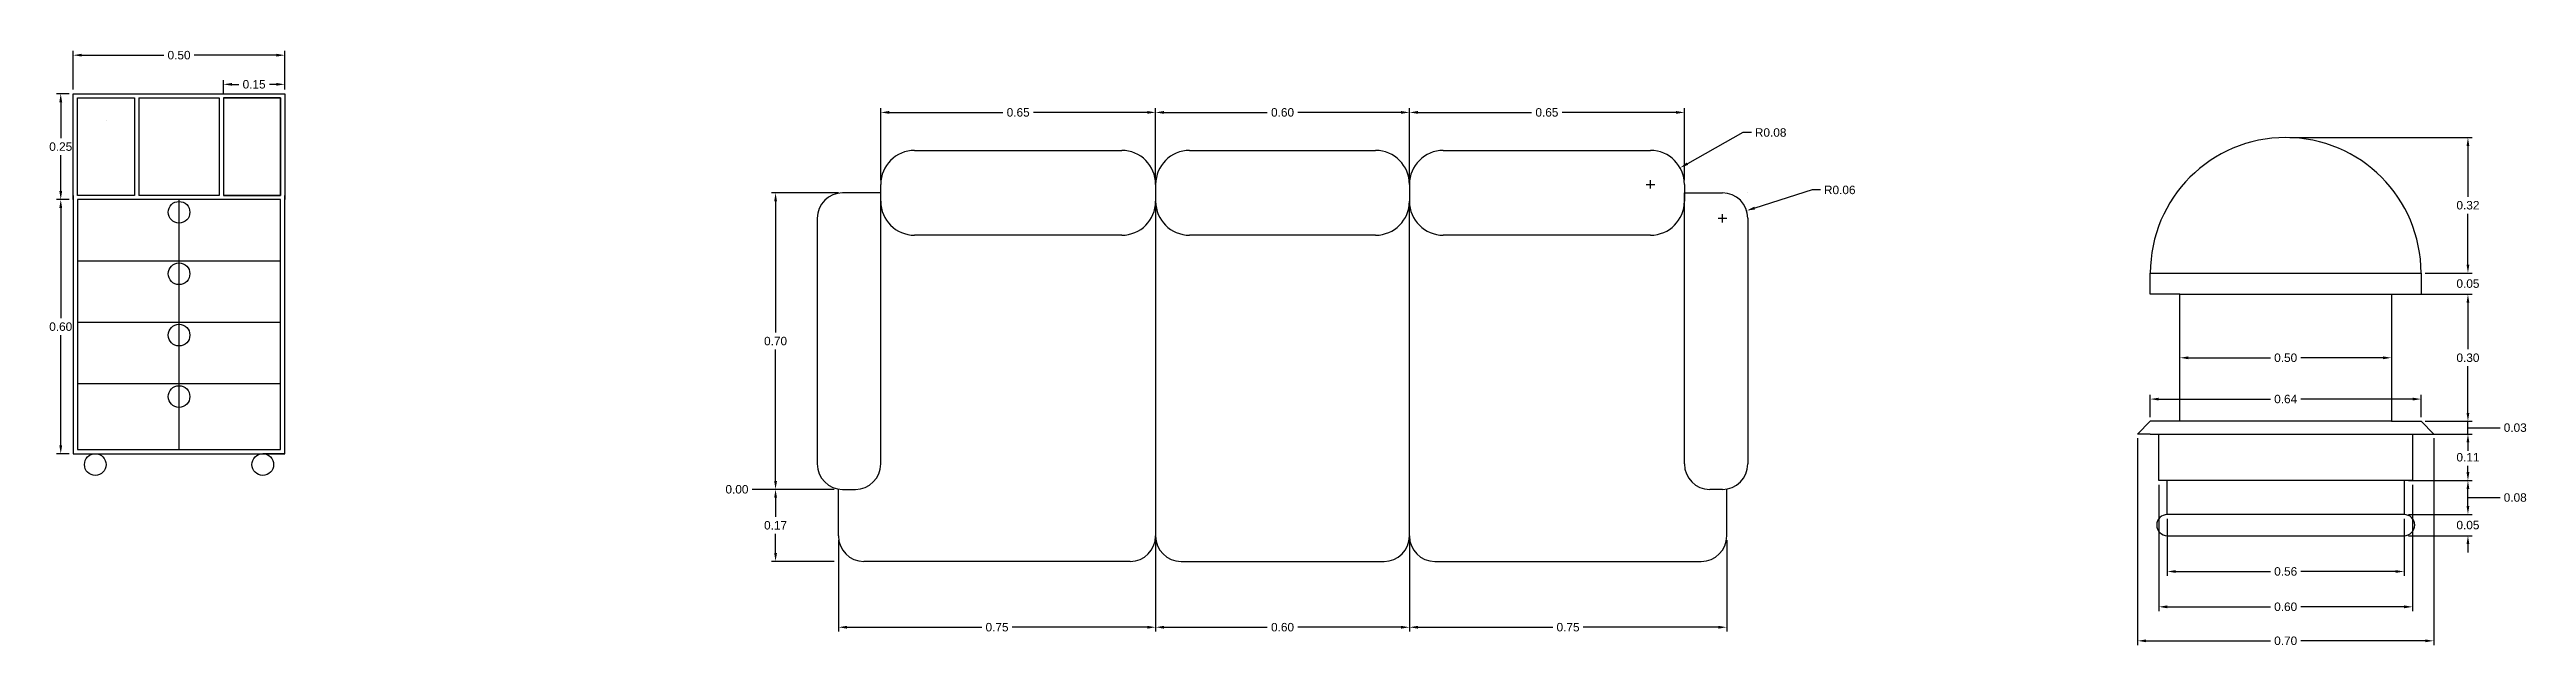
# Model space of a CAD drawing. Header units: metres. Extents: x 2869.8 to 2892.4, y 1544 to 1550.8.
# Drawn here: x 2886.53 to 2892.39, y 1544.51 to 1545.92 of the extents above; entities that cross this region are included whole.
import ezdxf

# ---------------------------------------------------------------- set-up
doc = ezdxf.new("R2010")
doc.units = ezdxf.units.M
doc.header["$LTSCALE"] = 5
doc.linetypes.add('CENTER', pattern=[50.8, 31.75, -6.35, 6.35, -6.35])
for name, color, linetype in [('ARCHIVERO-CONTORNO', 6, 'Continuous'), ('ARCHIVERO-COTAS', 8, 'Continuous'), ('ARCHIVERO-EJE DE SIMETRIA', 1, 'CENTER'), ('ARCHIVERO-POMOS', 4, 'Continuous'), ('PIEZA MECANICA-CONTORNO', 6, 'Continuous'), ('PIEZA MECANICA-COTAS', 8, 'Continuous'), ('SILLAS-COTAS', 8, 'Continuous'), ('SILLON-CONTORNO', 6, 'Continuous')]:
    doc.layers.add(name, color=color, linetype=linetype)
doc.styles.get("Standard").update_dxf_attribs({"font": 'arial.ttf'})
doc.dimstyles.new('Escala 1-10', dxfattribs={"dimtxt": 0.02, "dimasz": 0.02, "dimexe": 0.01, "dimexo": 0.01, "dimgap": 0.01, "dimtad": 0, "dimtih": 1, "dimtoh": 1, "dimzin": 0, "dimdsep": 46, "dimtxsty": 'Standard', "dimcen": 0.01, "dimclrd": 256, "dimclre": 256, "dimclrt": 256, "dimadec": 0, "dimazin": 0, "dimtfac": 1, "dimtofl": 0, "dimtmove": 0, "dimatfit": 3, "dimfxl": 0, "dimtolj": 1, "dimtzin": 0, "dimarcsym": 0})

msp = doc.modelspace()

# ---------------------------------------------------------------- blocks, each defined once
blk = doc.blocks.new('*D41')
at = {"layer": 'ARCHIVERO-COTAS', "lineweight": -2, "transparency": 16777216}
for p, q in [((2886.589, 1545.8254), (2886.589, 1545.9163)), ((2886.609, 1545.9063), (2886.8031, 1545.9063)), ((2887.069, 1545.9063), (2886.875, 1545.9063)), ((2887.089, 1545.8254), (2887.089, 1545.9163))]:
    blk.add_line(p, q, dxfattribs=at)
at = {"layer": 'ARCHIVERO-COTAS', "transparency": 16777216}
for points in [[(2886.609, 1545.9097), (2886.609, 1545.903), (2886.589, 1545.9063)], [(2887.069, 1545.9097), (2887.069, 1545.903), (2887.089, 1545.9063)]]:
    blk.add_solid(points, dxfattribs=at)
at = {"layer": 'Defpoints', "color": 0, "transparency": 16777216}
for p in [(2887.089, 1545.9063), (2886.589, 1545.8154), (2887.089, 1545.8154)]:
    blk.add_point(p, dxfattribs=at)
at = {"layer": 'ARCHIVERO-COTAS', "transparency": 16777216, "insert": (2886.839, 1545.9063), "char_height": 0.02, "attachment_point": 5}
blk.add_mtext('\\A1;0.50', dxfattribs=at)
blk = doc.blocks.new('*D43')
at = {"layer": 'ARCHIVERO-COTAS', "lineweight": -2, "transparency": 16777216}
for p, q in [((2886.944, 1545.8154), (2886.944, 1545.8475)), ((2887.089, 1545.8254), (2887.089, 1545.8475)), ((2886.964, 1545.8375), (2886.9805, 1545.8375)), ((2887.069, 1545.8375), (2887.0526, 1545.8375))]:
    blk.add_line(p, q, dxfattribs=at)
at = {"layer": 'ARCHIVERO-COTAS', "transparency": 16777216}
for points in [[(2886.964, 1545.8408), (2886.964, 1545.8342), (2886.944, 1545.8375)], [(2887.069, 1545.8408), (2887.069, 1545.8342), (2887.089, 1545.8375)]]:
    blk.add_solid(points, dxfattribs=at)
at = {"layer": 'Defpoints', "color": 0, "transparency": 16777216}
for p in [(2886.944, 1545.8375), (2886.944, 1545.8054), (2887.089, 1545.8154)]:
    blk.add_point(p, dxfattribs=at)
at = {"layer": 'ARCHIVERO-COTAS', "transparency": 16777216, "insert": (2887.0165, 1545.8375), "char_height": 0.02, "attachment_point": 5}
blk.add_mtext('\\A1;0.15', dxfattribs=at)
blk = doc.blocks.new('*D44')
at = {"layer": 'ARCHIVERO-COTAS', "lineweight": -2, "transparency": 16777216}
for p, q in [((2886.579, 1545.8154), (2886.5493, 1545.8154)), ((2886.5593, 1545.7954), (2886.5593, 1545.7106)), ((2886.5593, 1545.5854), (2886.5593, 1545.6702)), ((2886.579, 1545.5654), (2886.5493, 1545.5654))]:
    blk.add_line(p, q, dxfattribs=at)
at = {"layer": 'ARCHIVERO-COTAS', "transparency": 16777216}
for points in [[(2886.556, 1545.7954), (2886.5627, 1545.7954), (2886.5593, 1545.8154)], [(2886.556, 1545.5854), (2886.5627, 1545.5854), (2886.5593, 1545.5654)]]:
    blk.add_solid(points, dxfattribs=at)
at = {"layer": 'Defpoints', "color": 0, "transparency": 16777216}
for p in [(2886.589, 1545.8154), (2886.5593, 1545.5654), (2886.589, 1545.5654)]:
    blk.add_point(p, dxfattribs=at)
at = {"layer": 'ARCHIVERO-COTAS', "transparency": 16777216, "insert": (2886.5593, 1545.6904), "char_height": 0.02, "attachment_point": 5}
blk.add_mtext('\\A1;0.25', dxfattribs=at)
blk = doc.blocks.new('*D46')
at = {"layer": 'ARCHIVERO-COTAS', "lineweight": -2, "transparency": 16777216}
for p, q in [((2886.579, 1545.5654), (2886.5493, 1545.5654)), ((2886.5593, 1545.5454), (2886.5593, 1545.2856)), ((2886.5593, 1544.9854), (2886.5593, 1545.2452)), ((2886.579, 1544.9654), (2886.5493, 1544.9654))]:
    blk.add_line(p, q, dxfattribs=at)
at = {"layer": 'ARCHIVERO-COTAS', "transparency": 16777216}
for points in [[(2886.556, 1545.5454), (2886.5627, 1545.5454), (2886.5593, 1545.5654)], [(2886.556, 1544.9854), (2886.5627, 1544.9854), (2886.5593, 1544.9654)]]:
    blk.add_solid(points, dxfattribs=at)
at = {"layer": 'Defpoints', "color": 0, "transparency": 16777216}
for p in [(2886.5593, 1545.5654), (2886.589, 1545.5654), (2886.589, 1544.9654)]:
    blk.add_point(p, dxfattribs=at)
at = {"layer": 'ARCHIVERO-COTAS', "transparency": 16777216, "insert": (2886.5593, 1545.2654), "char_height": 0.02, "attachment_point": 5}
blk.add_mtext('\\A1;0.60', dxfattribs=at)
blk = doc.blocks.new('*D47')
at = {"layer": 'Defpoints', "color": 0, "transparency": 16777216}
for p in [(2889.1479, 1545.7712), (2888.4979, 1545.6014), (2889.1479, 1545.6014)]:
    blk.add_point(p, dxfattribs=at)
at = {"layer": 'SILLAS-COTAS', "lineweight": -2, "transparency": 16777216}
for p, q in [((2888.4979, 1545.6114), (2888.4979, 1545.7812)), ((2888.5179, 1545.7712), (2888.7868, 1545.7712)), ((2889.1279, 1545.7712), (2888.8589, 1545.7712)), ((2889.1479, 1545.6114), (2889.1479, 1545.7812))]:
    blk.add_line(p, q, dxfattribs=at)
at = {"layer": 'SILLAS-COTAS', "transparency": 16777216}
for points in [[(2888.5179, 1545.7746), (2888.5179, 1545.7679), (2888.4979, 1545.7712)], [(2889.1279, 1545.7746), (2889.1279, 1545.7679), (2889.1479, 1545.7712)]]:
    blk.add_solid(points, dxfattribs=at)
at = {"layer": 'SILLAS-COTAS', "transparency": 16777216, "insert": (2888.8229, 1545.7712), "char_height": 0.02, "attachment_point": 5}
blk.add_mtext('\\A1;0.65', dxfattribs=at)
blk = doc.blocks.new('*D49')
at = {"layer": 'Defpoints', "color": 0, "transparency": 16777216}
for p in [(2889.7479, 1545.7712), (2889.1478, 1545.6041), (2889.7479, 1545.6014)]:
    blk.add_point(p, dxfattribs=at)
at = {"layer": 'SILLAS-COTAS', "lineweight": -2, "transparency": 16777216}
for p, q in [((2889.1478, 1545.6141), (2889.1478, 1545.7812)), ((2889.1678, 1545.7712), (2889.4119, 1545.7712)), ((2889.7279, 1545.7712), (2889.4838, 1545.7712)), ((2889.7479, 1545.6114), (2889.7479, 1545.7812))]:
    blk.add_line(p, q, dxfattribs=at)
at = {"layer": 'SILLAS-COTAS', "transparency": 16777216}
for points in [[(2889.1678, 1545.7746), (2889.1678, 1545.7679), (2889.1478, 1545.7712)], [(2889.7279, 1545.7746), (2889.7279, 1545.7679), (2889.7479, 1545.7712)]]:
    blk.add_solid(points, dxfattribs=at)
at = {"layer": 'SILLAS-COTAS', "transparency": 16777216, "insert": (2889.4479, 1545.7712), "char_height": 0.02, "attachment_point": 5}
blk.add_mtext('\\A1;0.60', dxfattribs=at)
blk = doc.blocks.new('*D50')
at = {"layer": 'Defpoints', "color": 0, "transparency": 16777216}
for p in [(2890.3979, 1545.7712), (2889.7479, 1545.6014), (2890.3979, 1545.6014)]:
    blk.add_point(p, dxfattribs=at)
at = {"layer": 'SILLAS-COTAS', "lineweight": -2, "transparency": 16777216}
for p, q in [((2889.7479, 1545.6114), (2889.7479, 1545.7812)), ((2889.7679, 1545.7712), (2890.0368, 1545.7712)), ((2890.3779, 1545.7712), (2890.1089, 1545.7712)), ((2890.3979, 1545.6114), (2890.3979, 1545.7812))]:
    blk.add_line(p, q, dxfattribs=at)
at = {"layer": 'SILLAS-COTAS', "transparency": 16777216}
for points in [[(2889.7679, 1545.7746), (2889.7679, 1545.7679), (2889.7479, 1545.7712)], [(2890.3779, 1545.7746), (2890.3779, 1545.7679), (2890.3979, 1545.7712)]]:
    blk.add_solid(points, dxfattribs=at)
at = {"layer": 'SILLAS-COTAS', "transparency": 16777216, "insert": (2890.0729, 1545.7712), "char_height": 0.02, "attachment_point": 5}
blk.add_mtext('\\A1;0.65', dxfattribs=at)
blk = doc.blocks.new('*D51')
at = {"layer": 'Defpoints', "color": 0, "transparency": 16777216}
for p in [(2889.7479, 1544.7714), (2890.4979, 1544.7714), (2889.7479, 1544.5559)]:
    blk.add_point(p, dxfattribs=at)
at = {"layer": 'SILLAS-COTAS', "lineweight": -2, "transparency": 16777216}
for p, q in [((2889.7479, 1544.7614), (2889.7479, 1544.5459)), ((2890.4979, 1544.7614), (2890.4979, 1544.5459)), ((2889.7679, 1544.5559), (2890.0868, 1544.5559)), ((2890.4779, 1544.5559), (2890.1589, 1544.5559))]:
    blk.add_line(p, q, dxfattribs=at)
at = {"layer": 'SILLAS-COTAS', "transparency": 16777216}
for points in [[(2889.7679, 1544.5592), (2889.7679, 1544.5525), (2889.7479, 1544.5559)], [(2890.4779, 1544.5592), (2890.4779, 1544.5525), (2890.4979, 1544.5559)]]:
    blk.add_solid(points, dxfattribs=at)
at = {"layer": 'SILLAS-COTAS', "transparency": 16777216, "insert": (2890.1229, 1544.5559), "char_height": 0.02, "attachment_point": 5}
blk.add_mtext('\\A1;0.75', dxfattribs=at)
blk = doc.blocks.new('*D52')
at = {"layer": 'Defpoints', "color": 0, "transparency": 16777216}
for p in [(2889.1479, 1544.7714), (2889.7479, 1544.7714), (2889.1479, 1544.5559)]:
    blk.add_point(p, dxfattribs=at)
at = {"layer": 'SILLAS-COTAS', "lineweight": -2, "transparency": 16777216}
for p, q in [((2889.1479, 1544.7614), (2889.1479, 1544.5459)), ((2889.7479, 1544.7614), (2889.7479, 1544.5459)), ((2889.1679, 1544.5559), (2889.4119, 1544.5559)), ((2889.7279, 1544.5559), (2889.4838, 1544.5559))]:
    blk.add_line(p, q, dxfattribs=at)
at = {"layer": 'SILLAS-COTAS', "transparency": 16777216}
for points in [[(2889.1679, 1544.5592), (2889.1679, 1544.5525), (2889.1479, 1544.5559)], [(2889.7279, 1544.5592), (2889.7279, 1544.5525), (2889.7479, 1544.5559)]]:
    blk.add_solid(points, dxfattribs=at)
at = {"layer": 'SILLAS-COTAS', "transparency": 16777216, "insert": (2889.4479, 1544.5559), "char_height": 0.02, "attachment_point": 5}
blk.add_mtext('\\A1;0.60', dxfattribs=at)
blk = doc.blocks.new('*D53')
at = {"layer": 'Defpoints', "color": 0, "transparency": 16777216}
for p in [(2888.3979, 1544.7714), (2889.1479, 1544.7714), (2888.3979, 1544.5559)]:
    blk.add_point(p, dxfattribs=at)
at = {"layer": 'SILLAS-COTAS', "lineweight": -2, "transparency": 16777216}
for p, q in [((2888.3979, 1544.7614), (2888.3979, 1544.5459)), ((2889.1479, 1544.7614), (2889.1479, 1544.5459)), ((2888.4179, 1544.5559), (2888.7368, 1544.5559)), ((2889.1279, 1544.5559), (2888.8089, 1544.5559))]:
    blk.add_line(p, q, dxfattribs=at)
at = {"layer": 'SILLAS-COTAS', "transparency": 16777216}
for points in [[(2888.4179, 1544.5592), (2888.4179, 1544.5525), (2888.3979, 1544.5559)], [(2889.1279, 1544.5592), (2889.1279, 1544.5525), (2889.1479, 1544.5559)]]:
    blk.add_solid(points, dxfattribs=at)
at = {"layer": 'SILLAS-COTAS', "transparency": 16777216, "insert": (2888.7729, 1544.5559), "char_height": 0.02, "attachment_point": 5}
blk.add_mtext('\\A1;0.75', dxfattribs=at)
blk = doc.blocks.new('*D54')
at = {"layer": 'Defpoints', "color": 0, "transparency": 16777216}
for p in [(2888.4079, 1545.5814), (2888.2493, 1544.8814), (2888.3979, 1544.8814)]:
    blk.add_point(p, dxfattribs=at)
at = {"layer": 'SILLAS-COTAS', "lineweight": -2, "transparency": 16777216}
for p, q in [((2888.3979, 1545.5814), (2888.2393, 1545.5814)), ((2888.2493, 1545.5614), (2888.2493, 1545.2516)), ((2888.2493, 1544.9014), (2888.2493, 1545.2112)), ((2888.3879, 1544.8814), (2888.2393, 1544.8814))]:
    blk.add_line(p, q, dxfattribs=at)
at = {"layer": 'SILLAS-COTAS', "transparency": 16777216}
for points in [[(2888.246, 1545.5614), (2888.2527, 1545.5614), (2888.2493, 1545.5814)], [(2888.246, 1544.9014), (2888.2527, 1544.9014), (2888.2493, 1544.8814)]]:
    blk.add_solid(points, dxfattribs=at)
at = {"layer": 'SILLAS-COTAS', "transparency": 16777216, "insert": (2888.2493, 1545.2314), "char_height": 0.02, "attachment_point": 5}
blk.add_mtext('\\A1;0.70', dxfattribs=at)
blk = doc.blocks.new('*D55')
at = {"layer": 'Defpoints', "color": 0, "transparency": 16777216}
for p in [(2888.2493, 1544.8814), (2888.3879, 1544.8814), (2888.3979, 1544.8814)]:
    blk.add_point(p, dxfattribs=at)
at = {"layer": 'SILLAS-COTAS', "lineweight": -2, "transparency": 16777216}
for p, q in [((2888.2493, 1544.9014), (2888.2493, 1544.9214)), ((2888.2139, 1544.8814), (2888.1939, 1544.8814)), ((2888.2493, 1544.8814), (2888.2139, 1544.8814)), ((2888.3879, 1544.8814), (2888.2393, 1544.8814)), ((2888.3779, 1544.8814), (2888.2393, 1544.8814)), ((2888.2493, 1544.8614), (2888.2493, 1544.8414))]:
    blk.add_line(p, q, dxfattribs=at)
at = {"layer": 'SILLAS-COTAS', "transparency": 16777216}
for points in [[(2888.246, 1544.9014), (2888.2527, 1544.9014), (2888.2493, 1544.8814)], [(2888.246, 1544.8614), (2888.2527, 1544.8614), (2888.2493, 1544.8814)]]:
    blk.add_solid(points, dxfattribs=at)
at = {"layer": 'SILLAS-COTAS', "transparency": 16777216, "insert": (2888.158, 1544.8814), "char_height": 0.02, "attachment_point": 5}
blk.add_mtext('\\A1;0.00', dxfattribs=at)
blk = doc.blocks.new('*D56')
at = {"layer": 'Defpoints', "color": 0, "transparency": 16777216}
for p in [(2888.3879, 1544.8814), (2888.2493, 1544.7114), (2888.3979, 1544.7114)]:
    blk.add_point(p, dxfattribs=at)
at = {"layer": 'SILLAS-COTAS', "lineweight": -2, "transparency": 16777216}
for p, q in [((2888.3779, 1544.8814), (2888.2393, 1544.8814)), ((2888.2493, 1544.8614), (2888.2493, 1544.8166)), ((2888.2493, 1544.7314), (2888.2493, 1544.7762)), ((2888.3879, 1544.7114), (2888.2393, 1544.7114))]:
    blk.add_line(p, q, dxfattribs=at)
at = {"layer": 'SILLAS-COTAS', "transparency": 16777216}
for points in [[(2888.246, 1544.8614), (2888.2527, 1544.8614), (2888.2493, 1544.8814)], [(2888.246, 1544.7314), (2888.2527, 1544.7314), (2888.2493, 1544.7114)]]:
    blk.add_solid(points, dxfattribs=at)
at = {"layer": 'SILLAS-COTAS', "transparency": 16777216, "insert": (2888.2493, 1544.7964), "char_height": 0.02, "attachment_point": 5}
blk.add_mtext('\\A1;0.17', dxfattribs=at)
blk = doc.blocks.new('*D57')
at = {"layer": 'Defpoints', "color": 0, "transparency": 16777216}
for p in [(2890.3877, 1545.6405), (2890.3179, 1545.6014)]:
    blk.add_point(p, dxfattribs=at)
at = {"layer": 'SILLAS-COTAS', "lineweight": -2, "transparency": 16777216}
for p, q in [((2890.5364, 1545.7237), (2890.4051, 1545.6502)), ((2890.5564, 1545.7237), (2890.5364, 1545.7237)), ((2890.3179, 1545.5914), (2890.3179, 1545.6114)), ((2890.3079, 1545.6014), (2890.3279, 1545.6014))]:
    blk.add_line(p, q, dxfattribs=at)
at = {"layer": 'SILLAS-COTAS', "transparency": 16777216}
blk.add_solid([(2890.4035, 1545.6531), (2890.4068, 1545.6473), (2890.3877, 1545.6405)], dxfattribs=at)
at = {"layer": 'SILLAS-COTAS', "transparency": 16777216, "insert": (2890.6019, 1545.7237), "char_height": 0.02, "attachment_point": 5}
blk.add_mtext('\\A1;R0.08', dxfattribs=at)
blk = doc.blocks.new('*D58')
at = {"layer": 'Defpoints', "color": 0, "transparency": 16777216}
for p in [(2890.4879, 1545.5214), (2890.5451, 1545.5394)]:
    blk.add_point(p, dxfattribs=at)
at = {"layer": 'SILLAS-COTAS', "lineweight": -2, "transparency": 16777216}
for p, q in [((2890.6997, 1545.5881), (2890.5642, 1545.5454)), ((2890.7197, 1545.5881), (2890.6997, 1545.5881)), ((2890.4779, 1545.5214), (2890.4979, 1545.5214)), ((2890.4879, 1545.5114), (2890.4879, 1545.5314))]:
    blk.add_line(p, q, dxfattribs=at)
at = {"layer": 'SILLAS-COTAS', "transparency": 16777216}
blk.add_solid([(2890.5632, 1545.5486), (2890.5652, 1545.5422), (2890.5451, 1545.5394)], dxfattribs=at)
at = {"layer": 'SILLAS-COTAS', "transparency": 16777216, "insert": (2890.7652, 1545.5881), "char_height": 0.02, "attachment_point": 5}
blk.add_mtext('\\A1;R0.06', dxfattribs=at)
blk = doc.blocks.new('*D60')
at = {"layer": 'Defpoints', "color": 0, "transparency": 16777216}
for p in [(2891.5695, 1545.192), (2892.0695, 1545.192), (2892.0695, 1545.192)]:
    blk.add_point(p, dxfattribs=at)
at = {"layer": 'PIEZA MECANICA-COTAS', "lineweight": -2, "transparency": 16777216}
for p, q in [((2891.5895, 1545.192), (2891.7836, 1545.192)), ((2892.0495, 1545.192), (2891.8555, 1545.192))]:
    blk.add_line(p, q, dxfattribs=at)
at = {"layer": 'PIEZA MECANICA-COTAS', "transparency": 16777216}
for points in [[(2891.5895, 1545.1953), (2891.5895, 1545.1886), (2891.5695, 1545.192)], [(2892.0495, 1545.1953), (2892.0495, 1545.1886), (2892.0695, 1545.192)]]:
    blk.add_solid(points, dxfattribs=at)
at = {"layer": 'PIEZA MECANICA-COTAS', "transparency": 16777216, "insert": (2891.8195, 1545.192), "char_height": 0.02, "attachment_point": 5}
blk.add_mtext('\\A1;0.50', dxfattribs=at)
blk = doc.blocks.new('*D61')
at = {"layer": 'Defpoints', "color": 0, "transparency": 16777216}
for p in [(2892.1395, 1545.0945), (2891.4995, 1545.042), (2892.1395, 1545.042)]:
    blk.add_point(p, dxfattribs=at)
at = {"layer": 'PIEZA MECANICA-COTAS', "lineweight": -2, "transparency": 16777216}
for p, q in [((2891.4995, 1545.052), (2891.4995, 1545.1045)), ((2891.5195, 1545.0945), (2891.7836, 1545.0945)), ((2892.1195, 1545.0945), (2891.8555, 1545.0945)), ((2892.1395, 1545.052), (2892.1395, 1545.1045))]:
    blk.add_line(p, q, dxfattribs=at)
at = {"layer": 'PIEZA MECANICA-COTAS', "transparency": 16777216}
for points in [[(2891.5195, 1545.0978), (2891.5195, 1545.0911), (2891.4995, 1545.0945)], [(2892.1195, 1545.0978), (2892.1195, 1545.0911), (2892.1395, 1545.0945)]]:
    blk.add_solid(points, dxfattribs=at)
at = {"layer": 'PIEZA MECANICA-COTAS', "transparency": 16777216, "insert": (2891.8195, 1545.0945), "char_height": 0.02, "attachment_point": 5}
blk.add_mtext('\\A1;0.64', dxfattribs=at)
blk = doc.blocks.new('*D62')
at = {"layer": 'Defpoints', "color": 0, "transparency": 16777216}
for p in [(2891.4695, 1545.012), (2892.1695, 1545.012), (2892.1695, 1544.5238)]:
    blk.add_point(p, dxfattribs=at)
at = {"layer": 'PIEZA MECANICA-COTAS', "lineweight": -2, "transparency": 16777216}
for p, q in [((2891.4695, 1545.002), (2891.4695, 1544.5138)), ((2892.1695, 1545.002), (2892.1695, 1544.5138)), ((2891.4895, 1544.5238), (2891.7836, 1544.5238)), ((2892.1495, 1544.5238), (2891.8555, 1544.5238))]:
    blk.add_line(p, q, dxfattribs=at)
at = {"layer": 'PIEZA MECANICA-COTAS', "transparency": 16777216}
for points in [[(2891.4895, 1544.5271), (2891.4895, 1544.5205), (2891.4695, 1544.5238)], [(2892.1495, 1544.5271), (2892.1495, 1544.5205), (2892.1695, 1544.5238)]]:
    blk.add_solid(points, dxfattribs=at)
at = {"layer": 'PIEZA MECANICA-COTAS', "transparency": 16777216, "insert": (2891.8195, 1544.5238), "char_height": 0.02, "attachment_point": 5}
blk.add_mtext('\\A1;0.70', dxfattribs=at)
blk = doc.blocks.new('*D63')
at = {"layer": 'Defpoints', "color": 0, "transparency": 16777216}
for p in [(2891.5195, 1544.902), (2892.1195, 1544.902), (2892.1195, 1544.6041)]:
    blk.add_point(p, dxfattribs=at)
at = {"layer": 'PIEZA MECANICA-COTAS', "lineweight": -2, "transparency": 16777216}
for p, q in [((2891.5195, 1544.892), (2891.5195, 1544.5941)), ((2892.1195, 1544.892), (2892.1195, 1544.5941)), ((2891.5395, 1544.6041), (2891.7836, 1544.6041)), ((2892.0995, 1544.6041), (2891.8555, 1544.6041))]:
    blk.add_line(p, q, dxfattribs=at)
at = {"layer": 'PIEZA MECANICA-COTAS', "transparency": 16777216}
for points in [[(2891.5395, 1544.6074), (2891.5395, 1544.6007), (2891.5195, 1544.6041)], [(2892.0995, 1544.6074), (2892.0995, 1544.6007), (2892.1195, 1544.6041)]]:
    blk.add_solid(points, dxfattribs=at)
at = {"layer": 'PIEZA MECANICA-COTAS', "transparency": 16777216, "insert": (2891.8195, 1544.6041), "char_height": 0.02, "attachment_point": 5}
blk.add_mtext('\\A1;0.60', dxfattribs=at)
blk = doc.blocks.new('*D64')
at = {"layer": 'Defpoints', "color": 0, "transparency": 16777216}
for p in [(2891.5395, 1544.822), (2892.0995, 1544.822), (2892.0995, 1544.6875)]:
    blk.add_point(p, dxfattribs=at)
at = {"layer": 'PIEZA MECANICA-COTAS', "lineweight": -2, "transparency": 16777216}
for p, q in [((2891.5395, 1544.812), (2891.5395, 1544.6775)), ((2892.0995, 1544.812), (2892.0995, 1544.6775)), ((2891.5595, 1544.6875), (2891.7836, 1544.6875)), ((2892.0795, 1544.6875), (2891.8555, 1544.6875))]:
    blk.add_line(p, q, dxfattribs=at)
at = {"layer": 'PIEZA MECANICA-COTAS', "transparency": 16777216}
for points in [[(2891.5595, 1544.6908), (2891.5595, 1544.6842), (2891.5395, 1544.6875)], [(2892.0795, 1544.6908), (2892.0795, 1544.6842), (2892.0995, 1544.6875)]]:
    blk.add_solid(points, dxfattribs=at)
at = {"layer": 'PIEZA MECANICA-COTAS', "transparency": 16777216, "insert": (2891.8195, 1544.6875), "char_height": 0.02, "attachment_point": 5}
blk.add_mtext('\\A1;0.56', dxfattribs=at)
blk = doc.blocks.new('*D65')
at = {"layer": 'Defpoints', "color": 0, "transparency": 16777216}
for p in [(2892.0995, 1544.822), (2892.2504, 1544.822), (2892.0995, 1544.772)]:
    blk.add_point(p, dxfattribs=at)
at = {"layer": 'PIEZA MECANICA-COTAS', "lineweight": -2, "transparency": 16777216}
for p, q in [((2892.2504, 1544.842), (2892.2504, 1544.862)), ((2892.1095, 1544.822), (2892.2604, 1544.822)), ((2892.1095, 1544.772), (2892.2604, 1544.772)), ((2892.2504, 1544.752), (2892.2504, 1544.732))]:
    blk.add_line(p, q, dxfattribs=at)
at = {"layer": 'PIEZA MECANICA-COTAS', "transparency": 16777216}
for points in [[(2892.2471, 1544.842), (2892.2537, 1544.842), (2892.2504, 1544.822)], [(2892.2471, 1544.752), (2892.2537, 1544.752), (2892.2504, 1544.772)]]:
    blk.add_solid(points, dxfattribs=at)
at = {"layer": 'PIEZA MECANICA-COTAS', "transparency": 16777216, "insert": (2892.2504, 1544.797), "char_height": 0.02, "attachment_point": 5}
blk.add_mtext('\\A1;0.05', dxfattribs=at)
blk = doc.blocks.new('*D66')
at = {"layer": 'Defpoints', "color": 0, "transparency": 16777216}
for p in [(2892.0995, 1544.902), (2892.2504, 1544.902), (2892.0995, 1544.822)]:
    blk.add_point(p, dxfattribs=at)
at = {"layer": 'PIEZA MECANICA-COTAS', "lineweight": -2, "transparency": 16777216}
for p, q in [((2892.1095, 1544.902), (2892.2604, 1544.902)), ((2892.2504, 1544.842), (2892.2504, 1544.882)), ((2892.2504, 1544.862), (2892.3062, 1544.862)), ((2892.3062, 1544.862), (2892.3262, 1544.862)), ((2892.1095, 1544.822), (2892.2604, 1544.822))]:
    blk.add_line(p, q, dxfattribs=at)
at = {"layer": 'PIEZA MECANICA-COTAS', "transparency": 16777216}
for points in [[(2892.2471, 1544.882), (2892.2537, 1544.882), (2892.2504, 1544.902)], [(2892.2471, 1544.842), (2892.2537, 1544.842), (2892.2504, 1544.822)]]:
    blk.add_solid(points, dxfattribs=at)
at = {"layer": 'PIEZA MECANICA-COTAS', "transparency": 16777216, "insert": (2892.3622, 1544.862), "char_height": 0.02, "attachment_point": 5}
blk.add_mtext('\\A1;0.08', dxfattribs=at)
blk = doc.blocks.new('*D67')
at = {"layer": 'Defpoints', "color": 0, "transparency": 16777216}
for p in [(2892.1195, 1545.012), (2892.2504, 1545.012), (2892.0995, 1544.902)]:
    blk.add_point(p, dxfattribs=at)
at = {"layer": 'PIEZA MECANICA-COTAS', "lineweight": -2, "transparency": 16777216}
for p, q in [((2892.1295, 1545.012), (2892.2604, 1545.012)), ((2892.2504, 1544.992), (2892.2504, 1544.9772)), ((2892.2504, 1544.922), (2892.2504, 1544.9368)), ((2892.1095, 1544.902), (2892.2604, 1544.902))]:
    blk.add_line(p, q, dxfattribs=at)
at = {"layer": 'PIEZA MECANICA-COTAS', "transparency": 16777216}
for points in [[(2892.2471, 1544.992), (2892.2537, 1544.992), (2892.2504, 1545.012)], [(2892.2471, 1544.922), (2892.2537, 1544.922), (2892.2504, 1544.902)]]:
    blk.add_solid(points, dxfattribs=at)
at = {"layer": 'PIEZA MECANICA-COTAS', "transparency": 16777216, "insert": (2892.2504, 1544.957), "char_height": 0.02, "attachment_point": 5}
blk.add_mtext('\\A1;0.11', dxfattribs=at)
blk = doc.blocks.new('*D68')
at = {"layer": 'Defpoints', "color": 0, "transparency": 16777216}
for p in [(2892.1395, 1545.042), (2892.2504, 1545.042), (2892.1195, 1545.012)]:
    blk.add_point(p, dxfattribs=at)
at = {"layer": 'PIEZA MECANICA-COTAS', "lineweight": -2, "transparency": 16777216}
for p, q in [((2892.2504, 1545.062), (2892.2504, 1545.082)), ((2892.1495, 1545.042), (2892.2604, 1545.042)), ((2892.2504, 1545.012), (2892.2504, 1545.042)), ((2892.2504, 1545.027), (2892.3063, 1545.027)), ((2892.3063, 1545.027), (2892.3263, 1545.027)), ((2892.1295, 1545.012), (2892.2604, 1545.012)), ((2892.2504, 1544.992), (2892.2504, 1544.972))]:
    blk.add_line(p, q, dxfattribs=at)
at = {"layer": 'PIEZA MECANICA-COTAS', "transparency": 16777216}
for points in [[(2892.2471, 1545.062), (2892.2537, 1545.062), (2892.2504, 1545.042)], [(2892.2471, 1544.992), (2892.2537, 1544.992), (2892.2504, 1545.012)]]:
    blk.add_solid(points, dxfattribs=at)
at = {"layer": 'PIEZA MECANICA-COTAS', "transparency": 16777216, "insert": (2892.3622, 1545.027), "char_height": 0.02, "attachment_point": 5}
blk.add_mtext('\\A1;0.03', dxfattribs=at)
blk = doc.blocks.new('*D69')
at = {"layer": 'Defpoints', "color": 0, "transparency": 16777216}
for p in [(2892.0695, 1545.342), (2892.2504, 1545.342), (2892.1395, 1545.042)]:
    blk.add_point(p, dxfattribs=at)
at = {"layer": 'PIEZA MECANICA-COTAS', "lineweight": -2, "transparency": 16777216}
for p, q in [((2892.0795, 1545.342), (2892.2604, 1545.342)), ((2892.2504, 1545.322), (2892.2504, 1545.2122)), ((2892.2504, 1545.062), (2892.2504, 1545.1718)), ((2892.1495, 1545.042), (2892.2604, 1545.042))]:
    blk.add_line(p, q, dxfattribs=at)
at = {"layer": 'PIEZA MECANICA-COTAS', "transparency": 16777216}
for points in [[(2892.2471, 1545.322), (2892.2537, 1545.322), (2892.2504, 1545.342)], [(2892.2471, 1545.062), (2892.2537, 1545.062), (2892.2504, 1545.042)]]:
    blk.add_solid(points, dxfattribs=at)
at = {"layer": 'PIEZA MECANICA-COTAS', "transparency": 16777216, "insert": (2892.2504, 1545.192), "char_height": 0.02, "attachment_point": 5}
blk.add_mtext('\\A1;0.30', dxfattribs=at)
blk = doc.blocks.new('*D70')
at = {"layer": 'Defpoints', "color": 0, "transparency": 16777216}
for p in [(2892.1395, 1545.392), (2892.2504, 1545.392), (2892.0695, 1545.342)]:
    blk.add_point(p, dxfattribs=at)
at = {"layer": 'PIEZA MECANICA-COTAS', "lineweight": -2, "transparency": 16777216}
for p, q in [((2892.1495, 1545.392), (2892.2604, 1545.392)), ((2892.2504, 1545.412), (2892.2504, 1545.432)), ((2892.0795, 1545.342), (2892.2604, 1545.342)), ((2892.2504, 1545.322), (2892.2504, 1545.302))]:
    blk.add_line(p, q, dxfattribs=at)
at = {"layer": 'PIEZA MECANICA-COTAS', "transparency": 16777216}
for points in [[(2892.2471, 1545.412), (2892.2537, 1545.412), (2892.2504, 1545.392)], [(2892.2471, 1545.322), (2892.2537, 1545.322), (2892.2504, 1545.342)]]:
    blk.add_solid(points, dxfattribs=at)
at = {"layer": 'PIEZA MECANICA-COTAS', "transparency": 16777216, "insert": (2892.2504, 1545.367), "char_height": 0.02, "attachment_point": 5}
blk.add_mtext('\\A1;0.05', dxfattribs=at)
blk = doc.blocks.new('*D71')
at = {"layer": 'Defpoints', "color": 0, "transparency": 16777216}
for p in [(2891.8195, 1545.712), (2892.2504, 1545.712), (2892.1395, 1545.392)]:
    blk.add_point(p, dxfattribs=at)
at = {"layer": 'PIEZA MECANICA-COTAS', "lineweight": -2, "transparency": 16777216}
for p, q in [((2891.8295, 1545.712), (2892.2604, 1545.712)), ((2892.2504, 1545.692), (2892.2504, 1545.5722)), ((2892.2504, 1545.412), (2892.2504, 1545.5318)), ((2892.1495, 1545.392), (2892.2604, 1545.392))]:
    blk.add_line(p, q, dxfattribs=at)
at = {"layer": 'PIEZA MECANICA-COTAS', "transparency": 16777216}
for points in [[(2892.2471, 1545.692), (2892.2537, 1545.692), (2892.2504, 1545.712)], [(2892.2471, 1545.412), (2892.2537, 1545.412), (2892.2504, 1545.392)]]:
    blk.add_solid(points, dxfattribs=at)
at = {"layer": 'PIEZA MECANICA-COTAS', "transparency": 16777216, "insert": (2892.2504, 1545.552), "char_height": 0.02, "attachment_point": 5}
blk.add_mtext('\\A1;0.32', dxfattribs=at)

# ---------------------------------------------------------------- dimensions: what is measured, and where the dimension line sits
at = {"layer": 'ARCHIVERO-COTAS'}
for base, p1, p2, picture, middle in [((2887.089, 1545.9063), (2886.589, 1545.8154), (2887.089, 1545.8154), '*D41', (2886.839, 1545.9063)), ((2886.9440262314, 1545.8375039546), (2887.0890262314, 1545.8154081497), (2886.9440262314, 1545.8054081497), '*D43', (2887.0165262314, 1545.8375039546))]:
    dim = msp.add_linear_dim(base=base, p1=p1, p2=p2, dimstyle='Escala 1-10', dxfattribs=at)
    dim.commit()
    dim.dimension.update_dxf_attribs({"geometry": picture, "text_midpoint": middle})
for p1, picture, middle in [((2886.589, 1545.8154), '*D44', (2886.5593, 1545.6904)), ((2886.589, 1544.9654), '*D46', (2886.5593, 1545.2654))]:
    dim = msp.add_linear_dim(base=(2886.5593, 1545.5654), p1=p1, p2=(2886.589, 1545.5654), angle=90, dimstyle='Escala 1-10', dxfattribs=at)
    dim.commit()
    dim.dimension.update_dxf_attribs({"geometry": picture, "text_midpoint": middle})
at = {"layer": 'PIEZA MECANICA-COTAS'}
for base, p1, p2, picture, middle in [((2892.2504, 1545.712), (2892.1395, 1545.392), (2891.8195, 1545.712), '*D71', (2892.2504, 1545.552)), ((2892.2504, 1545.392), (2892.0695, 1545.342), (2892.1395, 1545.392), '*D70', (2892.2504, 1545.367)), ((2892.2504, 1545.342), (2892.1395, 1545.042), (2892.0695, 1545.342), '*D69', (2892.2504, 1545.192)), ((2892.2504, 1545.012), (2892.0995, 1544.902), (2892.1195, 1545.012), '*D67', (2892.2504, 1544.957)), ((2892.2504, 1544.902), (2892.0995, 1544.822), (2892.0995, 1544.902), '*D66', (2892.3362, 1544.862))]:
    dim = msp.add_linear_dim(base=base, p1=p1, p2=p2, angle=90, dimstyle='Escala 1-10', override={"dimtmove": 1}, dxfattribs=at)
    dim.commit()
    dim.dimension.update_dxf_attribs({"geometry": picture, "text_midpoint": middle})
for base, p1, p2, picture, middle in [((2892.0695, 1545.192), (2891.5695, 1545.192), (2892.0695, 1545.192), '*D60', (2891.8195, 1545.192)), ((2892.1395, 1545.0945), (2891.4995, 1545.042), (2892.1395, 1545.042), '*D61', (2891.8195, 1545.0945)), ((2892.1695, 1544.5238), (2891.4695, 1545.012), (2892.1695, 1545.012), '*D62', (2891.8195, 1544.5238)), ((2892.1195, 1544.6041), (2891.5195, 1544.902), (2892.1195, 1544.902), '*D63', (2891.8195, 1544.6041)), ((2892.0995, 1544.6875), (2891.5395, 1544.822), (2892.0995, 1544.822), '*D64', (2891.8195, 1544.6875))]:
    dim = msp.add_linear_dim(base=base, p1=p1, p2=p2, dimstyle='Escala 1-10', dxfattribs=at)
    dim.commit()
    dim.dimension.update_dxf_attribs({"geometry": picture, "text_midpoint": middle})
dim = msp.add_linear_dim(base=(2892.2504, 1545.042), p1=(2892.1195, 1545.012), p2=(2892.1395, 1545.042), angle=90, dimstyle='Escala 1-10', override={"dimtmove": 1}, dxfattribs=at)
dim.commit()
dim.dimension.update_dxf_attribs({"geometry": '*D68', "text_midpoint": (2892.3363, 1545.027), "dimtype": 160})
dim = msp.add_linear_dim(base=(2892.2504, 1544.822), p1=(2892.0995, 1544.772), p2=(2892.0995, 1544.822), angle=90, dimstyle='Escala 1-10', dxfattribs=at)
dim.commit()
dim.dimension.update_dxf_attribs({"geometry": '*D65', "text_midpoint": (2892.2504, 1544.797)})
at = {"layer": 'SILLAS-COTAS'}
for base, p1, p2, picture, middle in [((2889.1479, 1545.7712), (2888.4979, 1545.6014), (2889.1479, 1545.6014), '*D47', (2888.8229, 1545.7712)), ((2889.7479, 1544.5559), (2890.4979, 1544.7714), (2889.7479, 1544.7714), '*D51', (2890.1229, 1544.5559))]:
    dim = msp.add_linear_dim(base=base, p1=p1, p2=p2, dimstyle='Escala 1-10', dxfattribs=at)
    dim.commit()
    dim.dimension.update_dxf_attribs({"geometry": picture, "text_midpoint": middle})
for base, p1, p2, picture, middle in [((2889.7479, 1545.7712), (2889.1478, 1545.6041), (2889.7479, 1545.6014), '*D49', (2889.4479, 1545.7712)), ((2890.3979, 1545.7712), (2889.7479, 1545.6014), (2890.3979, 1545.6014), '*D50', (2890.0729, 1545.7712)), ((2888.3979, 1544.5559), (2889.1479, 1544.7714), (2888.3979, 1544.7714), '*D53', (2888.7729, 1544.5559)), ((2889.1479, 1544.5559), (2889.7479, 1544.7714), (2889.1479, 1544.7714), '*D52', (2889.4479, 1544.5559))]:
    dim = msp.add_linear_dim(base=base, p1=p1, p2=p2, dimstyle='Escala 1-10', override={"dimtmove": 1}, dxfattribs=at)
    dim.commit()
    dim.dimension.update_dxf_attribs({"geometry": picture, "text_midpoint": middle})
for center, mpoint, picture, middle in [((2890.3179, 1545.6014), (2890.3877, 1545.6405), '*D57', (2890.6019, 1545.7237)), ((2890.4879, 1545.5214), (2890.5451, 1545.5394), '*D58', (2890.7652, 1545.5881))]:
    dim = msp.add_radius_dim(center=center, mpoint=mpoint, dimstyle='Escala 1-10', dxfattribs=at)
    dim.commit()
    dim.dimension.update_dxf_attribs({"geometry": picture, "text_midpoint": middle, "dimtype": 164})
dim = msp.add_linear_dim(base=(2888.2493, 1544.8814), p1=(2888.4079, 1545.5814), p2=(2888.3979, 1544.8814), angle=90, dimstyle='Escala 1-10', dxfattribs=at)
dim.commit()
dim.dimension.update_dxf_attribs({"geometry": '*D54', "text_midpoint": (2888.2493, 1545.2314)})
for base, p1, p2, picture, middle in [((2888.2493207603, 1544.8813846416), (2888.3978800294, 1544.8813846416), (2888.3878800294, 1544.8813846416), '*D55', (2888.1838978408, 1544.8813846416)), ((2888.2493, 1544.7114), (2888.3879, 1544.8814), (2888.3979, 1544.7114), '*D56', (2888.2493, 1544.7964))]:
    dim = msp.add_linear_dim(base=base, p1=p1, p2=p2, angle=90, dimstyle='Escala 1-10', override={"dimtmove": 1}, dxfattribs=at)
    dim.commit()
    dim.dimension.update_dxf_attribs({"geometry": picture, "text_midpoint": middle})

# ---------------------------------------------------------------- linework, layer by layer
at = {"layer": 'ARCHIVERO-CONTORNO'}
for p, q in [((2886.589, 1545.8154), (2887.089, 1545.8154)), ((2886.589, 1545.5654), (2886.589, 1545.8154)), ((2886.589, 1545.5754), (2886.589, 1545.8054)), ((2886.599, 1545.8054), (2886.734, 1545.8054)), ((2886.599, 1545.5754), (2886.599, 1545.8054)), ((2886.599, 1545.8054), (2886.734, 1545.8054)), ((2886.734, 1545.8054), (2886.734, 1545.5754)), ((2886.744, 1545.8054), (2886.744, 1545.5754)), ((2886.744, 1545.8054), (2886.934, 1545.8054)), ((2886.934, 1545.8054), (2886.934, 1545.5754)), ((2887.079, 1545.8054), (2886.944, 1545.8054)), ((2886.944, 1545.8054), (2886.944, 1545.5754)), ((2886.944, 1545.8054), (2887.079, 1545.8054)), ((2887.079, 1545.8054), (2887.079, 1545.5754)), ((2887.079, 1545.5754), (2887.079, 1545.8054)), ((2887.089, 1545.8154), (2887.089, 1545.5654)), ((2886.6679, 1545.7519), (2886.6679, 1545.7519)), ((2886.589, 1545.5754), (2886.589, 1544.9654)), ((2886.734, 1545.5754), (2886.599, 1545.5754)), ((2887.079, 1545.5654), (2886.599, 1545.5654)), ((2886.599, 1545.5654), (2886.599, 1544.9754)), ((2886.934, 1545.5754), (2886.744, 1545.5754)), ((2887.079, 1545.5754), (2886.944, 1545.5754)), ((2886.944, 1545.5754), (2887.079, 1545.5754)), ((2887.079, 1544.9754), (2887.079, 1545.5654)), ((2887.089, 1544.9654), (2887.089, 1545.5754)), ((2887.079, 1545.4204), (2886.599, 1545.4204)), ((2887.079, 1545.2754), (2886.599, 1545.2754)), ((2887.079, 1545.1304), (2886.599, 1545.1304)), ((2886.589, 1544.9654), (2887.089, 1544.9654)), ((2886.589, 1544.9654), (2886.641, 1544.9654)), ((2886.599, 1544.9754), (2887.079, 1544.9754)), ((2887.089, 1544.9654), (2887.037, 1544.9654))]:
    msp.add_line(p, q, dxfattribs=at)
for centre in [(2886.641, 1544.9398), (2887.037, 1544.9398)]:
    msp.add_circle(centre, 0.0256, dxfattribs=at)
at = {"layer": 'ARCHIVERO-EJE DE SIMETRIA'}
msp.add_line((2886.839, 1544.9754), (2886.839, 1545.5654), dxfattribs=at)
at = {"layer": 'ARCHIVERO-POMOS'}
msp.add_line((2886.839, 1545.2754), (2886.839, 1545.2754), dxfattribs=at)
for centre in [(2886.839, 1545.5354), (2886.839, 1545.3904), (2886.839, 1545.2454), (2886.839, 1545.1004)]:
    msp.add_circle(centre, 0.0256, dxfattribs=at)
at = {"layer": 'PIEZA MECANICA-CONTORNO'}
for p, q in [((2891.4995, 1545.342), (2891.4995, 1545.392)), ((2891.4995, 1545.392), (2892.1395, 1545.392)), ((2892.1395, 1545.392), (2892.1395, 1545.342)), ((2891.5695, 1545.342), (2891.4995, 1545.342)), ((2891.5695, 1545.342), (2892.0695, 1545.342)), ((2891.5695, 1545.042), (2891.5695, 1545.342)), ((2892.0695, 1545.342), (2892.0695, 1545.042)), ((2892.0695, 1545.342), (2892.1395, 1545.342)), ((2891.4695, 1545.012), (2891.4995, 1545.042)), ((2891.5695, 1545.042), (2891.4995, 1545.042)), ((2892.0695, 1545.042), (2891.5695, 1545.042)), ((2892.0695, 1545.042), (2892.1395, 1545.042)), ((2892.1695, 1545.012), (2892.1395, 1545.042)), ((2891.4995, 1545.012), (2891.4695, 1545.012)), ((2891.4995, 1545.012), (2892.1395, 1545.012)), ((2891.5195, 1544.902), (2891.5195, 1545.012)), ((2892.1195, 1545.012), (2892.1195, 1544.902)), ((2892.1395, 1545.012), (2892.1695, 1545.012)), ((2892.1195, 1544.902), (2891.5195, 1544.902)), ((2891.5395, 1544.822), (2891.5395, 1544.902)), ((2892.0995, 1544.902), (2892.0995, 1544.822)), ((2892.0995, 1544.822), (2891.5395, 1544.822)), ((2891.5395, 1544.772), (2892.0995, 1544.772))]:
    msp.add_line(p, q, dxfattribs=at)
for centre, radius, start, end in [((2891.8195, 1545.392), 0.32, 0, 180), ((2891.5395, 1544.797), 0.025, 90, 270), ((2892.0995, 1544.797), 0.025, 270, 90)]:
    msp.add_arc(centre, radius, start, end, dxfattribs=at)
at = {"layer": 'SILLON-CONTORNO'}
for p, q in [((2888.5779, 1545.6814), (2889.0679, 1545.6814)), ((2889.2279, 1545.6814), (2889.6679, 1545.6814)), ((2889.8279, 1545.6814), (2890.3179, 1545.6814)), ((2888.4979, 1545.5814), (2888.4079, 1545.5814)), ((2888.4979, 1545.5614), (2888.4979, 1545.6014)), ((2888.4979, 1544.9414), (2888.4979, 1545.5814)), ((2889.1479, 1545.6014), (2889.1479, 1545.5614)), ((2889.1479, 1545.5614), (2889.1479, 1544.7714)), ((2889.7479, 1545.6014), (2889.7479, 1545.5614)), ((2889.7479, 1544.7714), (2889.7479, 1545.5614)), ((2890.3979, 1545.6014), (2890.3979, 1545.5614)), ((2890.3979, 1545.5814), (2890.4879, 1545.5814)), ((2890.3979, 1544.9414), (2890.3979, 1545.5814)), ((2890.5479, 1545.5814), (2890.5479, 1545.5814)), ((2888.3479, 1545.5214), (2888.3479, 1544.9414)), ((2890.5479, 1545.5214), (2890.5479, 1544.9414)), ((2889.0679, 1545.4814), (2888.5779, 1545.4814)), ((2889.6679, 1545.4814), (2889.2279, 1545.4814)), ((2890.3179, 1545.4814), (2889.8279, 1545.4814)), ((2888.3979, 1544.7714), (2888.3979, 1544.8814)), ((2888.4079, 1544.8814), (2888.4379, 1544.8814)), ((2890.4879, 1544.8814), (2890.4579, 1544.8814)), ((2890.4979, 1544.7714), (2890.4979, 1544.8814)), ((2889.0879, 1544.7114), (2888.4579, 1544.7114)), ((2889.2079, 1544.7114), (2889.6879, 1544.7114)), ((2889.8079, 1544.7114), (2890.4379, 1544.7114))]:
    msp.add_line(p, q, dxfattribs=at)
for centre, radius, start, end in [((2888.5779, 1545.6014), 0.08, 90, 180), ((2889.0679, 1545.6014), 0.08, 0, 90), ((2889.2279, 1545.6014), 0.08, 90, 180), ((2889.6679, 1545.6014), 0.08, 0, 90), ((2889.8279, 1545.6014), 0.08, 90, 180), ((2890.3179, 1545.6014), 0.08, 0, 90), ((2888.4079, 1545.5214), 0.06, 90, 180), ((2888.5779, 1545.5614), 0.08, 180, 270), ((2889.0679, 1545.5614), 0.08, 270, 0), ((2889.2279, 1545.5614), 0.08, 180, 270), ((2889.6679, 1545.5614), 0.08, 270, 0), ((2889.8279, 1545.5614), 0.08, 180, 270), ((2890.3179, 1545.5614), 0.08, 270, 0), ((2890.4879, 1545.5214), 0.06, 0, 90), ((2888.4079, 1544.9414), 0.06, 180, 270), ((2888.4379, 1544.9414), 0.06, 270, 0), ((2890.4579, 1544.9414), 0.06, 180, 270), ((2890.4879, 1544.9414), 0.06, 270, 0), ((2888.4579, 1544.7714), 0.06, 180, 270), ((2889.0879, 1544.7714), 0.06, 270, 0), ((2889.2079, 1544.7714), 0.06, 180, 270), ((2889.6879, 1544.7714), 0.06, 270, 0), ((2889.8079, 1544.7714), 0.06, 180, 270), ((2890.4379, 1544.7714), 0.06, 270, 0)]:
    msp.add_arc(centre, radius, start, end, dxfattribs=at)

msp.set_redraw_order([(e.dxf.handle, doc.entitydb.next_handle()) for e in msp.query("TEXT MTEXT ATTDEF DIMENSION ARC_DIMENSION")])  # texts and dimensions are drawn at this point

doc.saveas('drawing.dxf')
